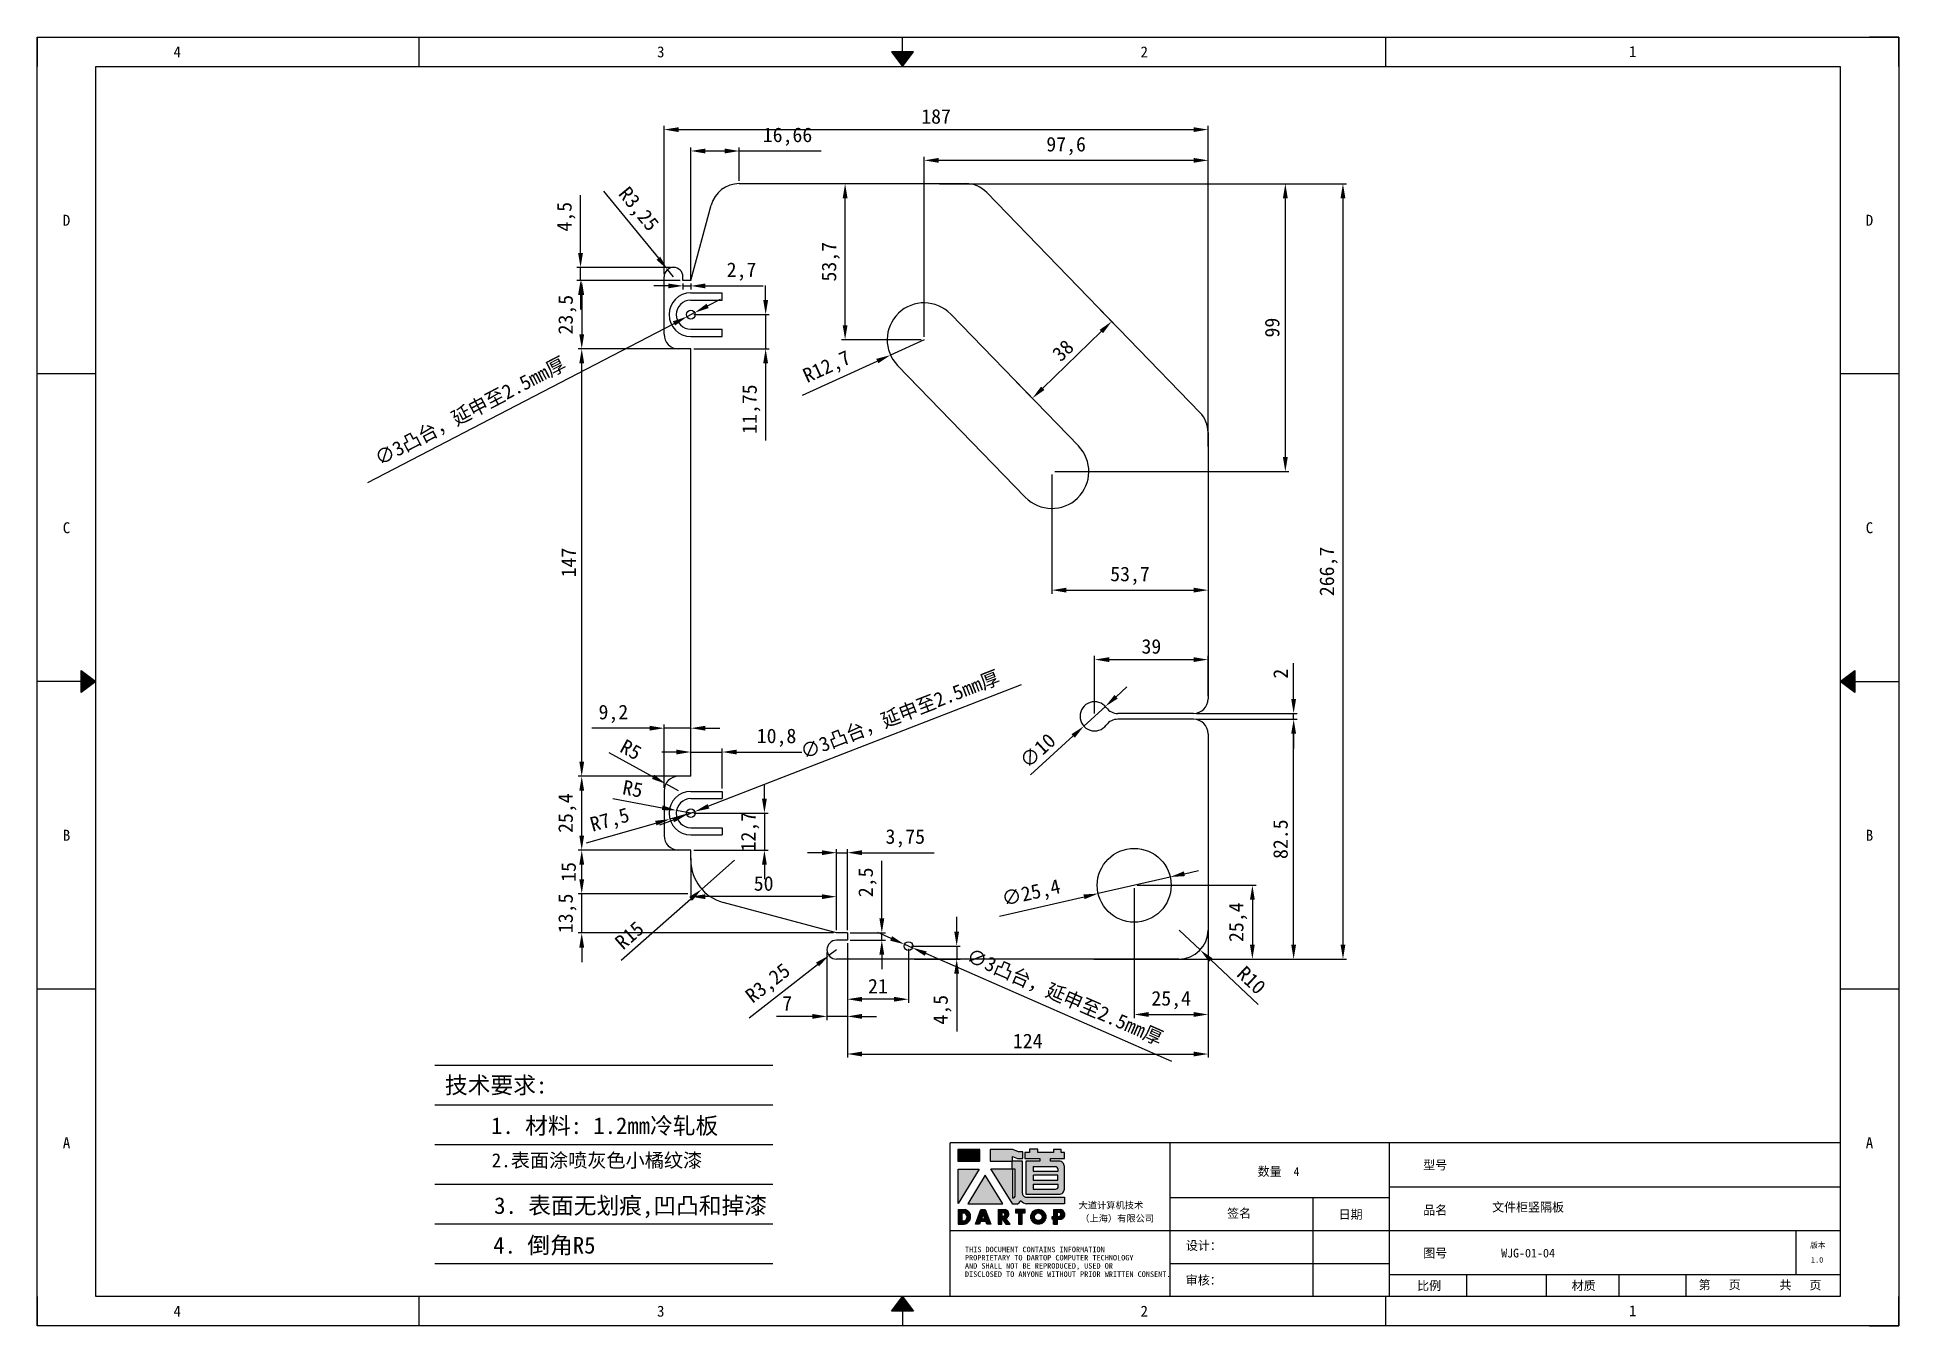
# Model space of a CAD drawing. Header units: millimetres. Extents: x 10653 to 40244, y 19163 to 29561.
# Drawn here: x 34769 to 35409, y 22867 to 23310 of the extents above; entities that cross this region are included whole.
import ezdxf
from ezdxf.enums import TextEntityAlignment as Align

# ---------------------------------------------------------------- set-up
doc = ezdxf.new("R2010")
doc.units = ezdxf.units.MM
doc.header["$PDSIZE"] = -1
doc.linetypes.add('DOT', pattern=[0.25, 0, -0.25])
doc.layers.add('4', color=7, linetype='Continuous')
doc.layers.add('print', color=30, linetype='Continuous')
doc.layers.add('dim', color=2, linetype='Continuous', lineweight=9)
doc.styles.add('Dartop', font='')
doc.styles.add('HZ', font='')
doc.styles.add('hzHT', font='simhei.ttf')
doc.styles.get('Dartop').set_extended_font_data('FangSong_GB2312')
doc.styles.get('HZ').set_extended_font_data('SimSun')
doc.dimstyles.new('small', dxfattribs={"dimtxt": 5, "dimasz": 5, "dimexe": 1.25, "dimexo": 1, "dimgap": 2, "dimtad": 1, "dimtxsty": 'Standard', "dimcen": 2.5, "dimadec": 0, "dimazin": 0, "dimtfac": 1, "dimtmove": 0, "dimatfit": 3, "dimfxl": 0, "dimarcsym": 0})

msp = doc.modelspace()

# ---------------------------------------------------------------- texts
at = {"color": 0}
for s, height, style, p in [('4', 3.777, 'Dartop', (34817.063, 23304.996)), ('3', 3.777, 'Dartop', (34983.251, 23304.996)), ('2', 3.777, 'Dartop', (35149.439, 23304.996)), ('1', 3.777, 'Dartop', (35317.349, 23305.116)), ('D', 3.777, 'Dartop', (34779.001, 23247.082)), ('D', 3.777, 'Dartop', (35398.722, 23247.082)), ('C', 3.777, 'Dartop', (34779.001, 23141.326)), ('C', 3.777, 'Dartop', (35398.722, 23141.326)), ('B', 3.777, 'Dartop', (34779.001, 23035.57)), ('B', 3.777, 'Dartop', (35398.722, 23035.57)), ('A', 3.777, 'Dartop', (34779.001, 22929.813)), ('A', 3.777, 'Dartop', (35398.722, 22929.813)), ('数量  4', 3.0216, 'hzHT', (35195.616, 22919.909)), ('型号', 3.0216, 'hzHT', (35249.469, 22922.127)), ('签名', 3.0216, 'hzHT', (35182.043, 22905.509)), ('品名', 3.0216, 'hzHT', (35249.469, 22906.616)), ('文件柜竖隔板', 3.0216, 'hzHT', (35281.363, 22907.648)), ('日期', 3.0216, 'hzHT', (35220.384, 22905.137)), ('版本', 1.8885, 'hzHT', (35380.95, 22894.584)), ('图号', 3.0216, 'hzHT', (35249.469, 22891.847)), ('WJG-01-04', 3.0216, 'hzHT', (35281.363, 22891.868)), ('1.0', 1.8885, 'Dartop', (35380.723, 22889.537)), ('比例', 3.0216, 'hzHT', (35247.362, 22880.634)), ('材质', 3.0216, 'hzHT', (35300.487, 22880.634)), ('第   页', 3.0216, 'hzHT', (35347.229, 22880.947)), ('共   页', 3.0216, 'hzHT', (35374.985, 22880.837)), ('4', 3.777, 'Dartop', (34817.063, 22871.899)), ('3', 3.777, 'Dartop', (34983.251, 22871.899)), ('2', 3.777, 'Dartop', (35149.439, 22871.899)), ('1', 3.777, 'Dartop', (35317.349, 22872.019))]:
    msp.add_text(s, height=height, dxfattribs=dict(at, style=style)).set_placement(p, align=Align.MIDDLE_CENTER)
at = {"style": 'HZ'}
for s, p in [('技术要求:', (34926.658, 22949.633)), ('     1. 材料: 1.2mm冷轧板', (34954.233, 22935.692)), ('3. 表面无划痕,凹凸和掉漆', (34972.89, 22908.212)), ('4. 倒角R5           ', (34964.704, 22894.562))]:
    msp.add_text(s, height=5.733, dxfattribs=at).set_placement(p, align=Align.MIDDLE_CENTER)
at = {"color": 0, "style": 'hzHT'}
msp.add_text('2.表面涂喷灰色小橘纹漆 ', height=4.82451, dxfattribs=at).set_placement((34925.124, 22926.191), align=Align.TOP_LEFT)
for s, height, p in [('设计：', 3.0216, (35163.739, 22892.92)), ('AND SHALL NOT BE REPRODUCED, USED OR', 1.8885, (35087.811, 22886.51)), ('THIS DOCUMENT CONTAINS INFORMATION', 1.8885, (35087.811, 22892.176)), ('PROPRIETARY TO DARTOP COMPUTER TECHNOLOGY', 1.8885, (35087.811, 22889.343)), ('DISCLOSED TO ANYONE WITHOUT PRIOR WRITTEN CONSENT.', 1.8885, (35087.811, 22883.677)), ('审核：', 3.0216, (35163.694, 22881.021))]:
    msp.add_text(s, height=height, dxfattribs=at).set_placement(p)
at = {"layer": '4', "color": 0, "style": 'hzHT'}
for s, p in [('大道计算机技术', (35126.87, 22907.176)), ('（上海）有限公司', (35127.441, 22902.659))]:
    msp.add_text(s, height=2.2662, dxfattribs=at).set_placement(p)

# ---------------------------------------------------------------- blocks, each defined once
blk = doc.blocks.new('*U107')
at = {"color": 254, "linetype": 'Continuous', "extrusion": (0, 0, -1)}
for points in [[(-17, 0.333), (-16.812, 0.25), (-17, 0.5)], [(-17, 0.333), (-17.188, 0.25), (-16.812, 0.25)], [(-17, 0.333), (-17, 0.5), (-17.188, 0.25)]]:
    blk.add_solid(points, dxfattribs=at)
blk = doc.blocks.new('*U106')
at = {"color": 254, "linetype": 'Continuous', "extrusion": (0, 0, -1)}
for points in [[(-33.167, 11), (-33, 11), (-33.25, 11.188)], [(-33.167, 11), (-33.25, 11.188), (-33.25, 10.812)], [(-33.167, 11), (-33.25, 10.812), (-33, 11)]]:
    blk.add_solid(points, dxfattribs=at)
blk = doc.blocks.new('*U108')
at = {"color": 254, "linetype": 'Continuous'}
for points in [[(17, 21.667), (17.188, 21.75), (16.812, 21.75)], [(17, 21.667), (16.812, 21.75), (17, 21.5)], [(17, 21.667), (17, 21.5), (17.188, 21.75)]]:
    blk.add_solid(points, dxfattribs=at)
blk = doc.blocks.new('*U105')
at = {"color": 254, "linetype": 'Continuous', "extrusion": (0, 0, -1)}
for points in [[(-0.833, 11), (-0.75, 10.812), (-0.75, 11.188)], [(-0.833, 11), (-0.75, 11.188), (-1, 11)], [(-0.833, 11), (-1, 11), (-0.75, 10.812)]]:
    blk.add_solid(points, dxfattribs=at)
blk = doc.blocks.new('dadao')
for p, q in [((48, 19.2), (44.9, 10.4)), ((44.9, 10.4), (51.2, 10.4)), ((51.2, 10.4), (48, 19.2))]:
    blk.add_line(p, q)
for points in [[(41.8, 121.6), (41.8, 143.7), (-0.4, 143.7), (-0.4, 121.6), (41.8, 121.6)], [(104.8, 122), (104.8, 130.3), (114.1, 126.3), (124.2, 126.3), (124.2, 139.6), (115.9, 139.6), (105.1, 143.9), (61.5, 143.9)], [(61.7, 144), (61.7, 121.3), (103.9, 121.3)], [(113.4, 38.7), (105.1, 38.7), (63, 106.5), (103.9, 106.5), (103.9, 120.9), (103.9, 121.3)], [(109.7, 53.6), (109.7, 106.2), (104.3, 106.2), (104.3, 50.4), (106.6, 50.4)], [(144.6, 94.4), (144.6, 84.8), (192, 84.8), (192, 94.1), (144.9, 94.1)], [(120.2, 45), (119.5, 45), (119.5, 44.6)], [(0, 28), (0, 0), (11.8, 0)], [(0.1, 28), (14, 28)], [(7.1, 21.8), (7.1, 6.1), (12, 6.1)], [(7.1, 21.8), (11.4, 21.8)], [(76.8, 28.2), (76.8, 0), (84.1, 0), (84.1, 11.1), (91.6, -0.1), (100.3, -0.1), (91.7, 11.1)], [(76.8, 28.2), (90.6, 28.2)], [(84, 22.7), (84, 15.3), (87.2, 15.3)], [(84, 22.7), (87.3, 22.7)], [(183.7, 0), (183.7, 9.6), (180.6, 9.6), (180.6, 14.9), (183.8, 14.9), (183.8, 28.1), (196.1, 28.1), (196.5, 28.1)], [(183.7, 0), (190.9, 0), (190.9, 9.6), (198.8, 9.6)], [(194.9, 22.3), (190.8, 22.3), (190.8, 15), (194.4, 15)]]:
    blk.add_lwpolyline(points)
blk.add_lwpolyline([(137.1, 144.2), (137.1, 137.9), (128.3, 137.9), (128.3, 126.5), (157.3, 126.5), (157.3, 121.5), (130.3, 121.5), (130.3, 57.5), (194.4, 57.5, 0.414214), (204.4, 67.5), (204.4, 111.3, 0.414214), (194.4, 121.3), (177.5, 121.3), (177.5, 126.3), (204.7, 126.3), (204.7, 137.7), (198.2, 137.7), (198.2, 143.9), (183.3, 143.9), (183.3, 138), (153, 138), (153, 144.2), (137.1, 144.2)], format="xyb", close=True)
for points in [[(104.8, 122), (123.4, 122), (123.4, 60, 0.414214), (131.4, 52), (204.8, 52), (204.8, 39.1), (131.7, 39.1)], [(144.3, 110.8), (144.3, 101.8), (192.3, 101.8), (192.3, 105.5, 0.414214), (187.3, 110.5), (144.3, 110.5)], [(144.6, 77), (144.6, 67.5), (187.6, 67.5, 0.414214), (192.6, 72.5), (192.6, 76.4), (144.6, 76.4)]]:
    blk.add_lwpolyline(points, format="xyb")
for points in [[(-0.3, 106.2), (40.4, 106.2), (-0.3, 39.7), (-0.3, 106.2)], [(51.7, 94.1), (18.4, 39.3), (86.2, 39.3)], [(43.8, 28.2), (51.8, 28.2), (62.6, -0.1), (55, -0.1), (53.2, 5), (42.9, 5), (41.1, 0), (33.6, 0)], [(110, 28.1), (110, 21.9), (116, 21.9), (116, -0.1), (123.2, -0.1), (123.2, 22), (129.2, 22), (129.2, 28.1), (110, 28.1)]]:
    blk.add_lwpolyline(points, close=True)
for radius in [14.5, 7.44]:
    blk.add_circle((154.2, 14.2), radius)
for centre, radius, start, end in [((99.2, 60.7), 12.6, 305.6399, 325.969), ((111.6, 46.7), 8.19, 282.9811, 347.6627), ((136, 61.7), 22.9, 226.7358, 259.3209), ((8.5, 13.9), 8.49, 294.2143, 69.7177), ((9.6, 14.2), 14.4, 278.6604, 72.3203), ((86.4, 19), 3.8, 282.527, 76.7196), ((88.6, 19.4), 8.95, 290.6073, 77.2124), ((193.7, 18.7), 3.8, 280.9891, 72.5513), ((195.7, 18.6), 9.51, 288.8959, 85.2442)]:
    blk.add_arc(centre, radius, start, end)
blk = doc.blocks.new('*D127')
at = {"layer": 'Defpoints', "color": 0, "lineweight": 9, "transparency": 16777216}
for p in [(35171.39, 23278.25), (34984.39, 23227.61), (35171.39, 23168.26)]:
    blk.add_point(p, dxfattribs=at)
at = {"layer": 'dim', "color": 0, "lineweight": -2, "transparency": 16777216}
for p, q in [((34984.39, 23228.61), (34984.39, 23279.5)), ((35171.39, 23169.26), (35171.39, 23279.5)), ((34989.39, 23278.25), (35166.39, 23278.25))]:
    blk.add_line(p, q, dxfattribs=at)
at = {"layer": 'dim', "color": 0, "lineweight": 9, "transparency": 16777216}
for points in [[(34989.39, 23279.08), (34989.39, 23277.42), (34984.39, 23278.25)], [(35166.39, 23279.08), (35166.39, 23277.42), (35171.39, 23278.25)]]:
    blk.add_solid(points, dxfattribs=at)
at = {"layer": 'dim', "color": 0, "transparency": 16777216, "insert": (35077.89, 23282.75), "char_height": 5, "attachment_point": 5}
blk.add_mtext('187', dxfattribs=at)
blk = doc.blocks.new('*D128')
at = {"layer": 'Defpoints', "color": 0, "lineweight": 9, "transparency": 16777216}
for p in [(35078.12, 23259.66), (35131.1, 22992.96), (35217.75, 22992.96)]:
    blk.add_point(p, dxfattribs=at)
at = {"layer": 'dim', "color": 0, "lineweight": -2, "transparency": 16777216}
for p, q in [((35079.12, 23259.66), (35219, 23259.66)), ((35217.75, 23254.66), (35217.75, 22997.96)), ((35132.1, 22992.96), (35219, 22992.96))]:
    blk.add_line(p, q, dxfattribs=at)
at = {"layer": 'dim', "color": 0, "lineweight": 9, "transparency": 16777216}
for points in [[(35216.91, 23254.66), (35218.58, 23254.66), (35217.75, 23259.66)], [(35216.91, 22997.96), (35218.58, 22997.96), (35217.75, 22992.96)]]:
    blk.add_solid(points, dxfattribs=at)
at = {"layer": 'dim', "color": 0, "transparency": 16777216, "insert": (35212.83, 23126.31), "char_height": 5, "attachment_point": 5, "rotation": 90}
blk.add_mtext('266,7', dxfattribs=at)
blk = doc.blocks.new('*D129')
at = {"layer": 'Defpoints', "color": 0, "lineweight": 9, "transparency": 16777216}
for p in [(35046.62, 23259.66), (35079.12, 23259.66), (35073.79, 23205.96)]:
    blk.add_point(p, dxfattribs=at)
at = {"layer": 'dim', "color": 0, "lineweight": -2, "transparency": 16777216}
for p, q in [((35078.12, 23259.66), (35045.37, 23259.66)), ((35046.62, 23210.96), (35046.62, 23254.66)), ((35072.79, 23205.96), (35045.37, 23205.96))]:
    blk.add_line(p, q, dxfattribs=at)
at = {"layer": 'dim', "color": 0, "lineweight": 9, "transparency": 16777216}
for points in [[(35045.79, 23254.66), (35047.45, 23254.66), (35046.62, 23259.66)], [(35045.79, 23210.96), (35047.45, 23210.96), (35046.62, 23205.96)]]:
    blk.add_solid(points, dxfattribs=at)
at = {"layer": 'dim', "color": 0, "transparency": 16777216, "insert": (35041.7, 23232.81), "char_height": 5, "attachment_point": 5, "rotation": 90}
blk.add_mtext('53,7', dxfattribs=at)
blk = doc.blocks.new('*D130')
at = {"layer": 'Defpoints', "color": 0, "lineweight": 9, "transparency": 16777216}
for p in [(35117.69, 23160.66), (35171.39, 23147.18), (35171.39, 23119.87)]:
    blk.add_point(p, dxfattribs=at)
at = {"layer": 'dim', "color": 0, "lineweight": -2, "transparency": 16777216}
for p, q in [((35117.69, 23159.66), (35117.69, 23118.62)), ((35171.39, 23146.18), (35171.39, 23118.62)), ((35122.69, 23119.87), (35166.39, 23119.87))]:
    blk.add_line(p, q, dxfattribs=at)
at = {"layer": 'dim', "color": 0, "lineweight": 9, "transparency": 16777216}
for points in [[(35122.69, 23120.7), (35122.69, 23119.04), (35117.69, 23119.87)], [(35166.39, 23120.7), (35166.39, 23119.04), (35171.39, 23119.87)]]:
    blk.add_solid(points, dxfattribs=at)
at = {"layer": 'dim', "color": 0, "transparency": 16777216, "insert": (35144.54, 23124.79), "char_height": 5, "attachment_point": 5}
blk.add_mtext('53,7', dxfattribs=at)
blk = doc.blocks.new('*D131')
at = {"layer": 'Defpoints', "color": 0, "lineweight": 9, "transparency": 16777216}
for p in [(35073.79, 23205.96), (35062.23, 23200.71)]:
    blk.add_point(p, dxfattribs=at)
at = {"layer": 'dim', "color": 0, "lineweight": -2, "transparency": 16777216}
for p, q in [((35073.79, 23205.96), (35062.23, 23200.71)), ((35032.03, 23186.98), (35057.67, 23198.64))]:
    blk.add_line(p, q, dxfattribs=at)
at = {"layer": 'dim', "color": 0, "lineweight": 9, "transparency": 16777216}
blk.add_solid([(35057.33, 23199.4), (35058.02, 23197.88), (35062.23, 23200.71)], dxfattribs=at)
at = {"layer": 'dim', "color": 0, "transparency": 16777216, "insert": (35040.54, 23196.25), "char_height": 5, "attachment_point": 5, "rotation": 24.44635}
blk.add_mtext('R12,7', dxfattribs=at)
blk = doc.blocks.new('*D123')
at = {"layer": 'Defpoints', "color": 0, "lineweight": 9, "transparency": 16777216}
for p in [(35073.79, 23267.68), (35073.79, 23205.96), (35171.39, 23169.26)]:
    blk.add_point(p, dxfattribs=at)
at = {"layer": 'dim', "color": 0, "lineweight": -2, "transparency": 16777216}
for p, q in [((35073.79, 23206.96), (35073.79, 23268.93)), ((35166.39, 23267.68), (35078.79, 23267.68)), ((35171.39, 23170.26), (35171.39, 23268.93))]:
    blk.add_line(p, q, dxfattribs=at)
at = {"layer": 'dim', "color": 0, "lineweight": 9, "transparency": 16777216}
for points in [[(35078.79, 23268.51), (35078.79, 23266.84), (35073.79, 23267.68)], [(35166.39, 23268.51), (35166.39, 23266.84), (35171.39, 23267.68)]]:
    blk.add_solid(points, dxfattribs=at)
at = {"layer": 'dim', "color": 0, "transparency": 16777216, "insert": (35122.59, 23272.59), "char_height": 5, "attachment_point": 5}
blk.add_mtext('97,6', dxfattribs=at)
blk = doc.blocks.new('*D132')
at = {"layer": 'Defpoints', "color": 0, "lineweight": 9, "transparency": 16777216}
for p in [(35171.39, 23259.66), (35197.94, 23259.66), (35117.69, 23160.66)]:
    blk.add_point(p, dxfattribs=at)
at = {"layer": 'dim', "color": 0, "lineweight": -2, "transparency": 16777216}
for p, q in [((35172.39, 23259.66), (35199.19, 23259.66)), ((35197.94, 23165.66), (35197.94, 23254.66)), ((35118.69, 23160.66), (35199.19, 23160.66))]:
    blk.add_line(p, q, dxfattribs=at)
at = {"layer": 'dim', "color": 0, "lineweight": 9, "transparency": 16777216}
for points in [[(35197.1, 23254.66), (35198.77, 23254.66), (35197.94, 23259.66)], [(35197.1, 23165.66), (35198.77, 23165.66), (35197.94, 23160.66)]]:
    blk.add_solid(points, dxfattribs=at)
at = {"layer": 'dim', "color": 0, "transparency": 16777216, "insert": (35193.44, 23210.16), "char_height": 5, "attachment_point": 5, "rotation": 90}
blk.add_mtext('99', dxfattribs=at)
blk = doc.blocks.new('*D133')
at = {"layer": 'Defpoints', "color": 0, "lineweight": 9, "transparency": 16777216}
for p in [(35132.15, 23218.6), (35138.27, 23212.28), (35104.86, 23192.15)]:
    blk.add_point(p, dxfattribs=at)
at = {"layer": 'dim', "color": 0, "lineweight": -2, "transparency": 16777216}
for p, q in [((35132.84, 23217.88), (35139.14, 23211.38)), ((35114.57, 23189.32), (35134.68, 23208.8)), ((35105.55, 23191.43), (35111.85, 23184.94))]:
    blk.add_line(p, q, dxfattribs=at)
at = {"layer": 'dim', "color": 0, "lineweight": 9, "transparency": 16777216}
for points in [[(35134.1, 23209.4), (35135.26, 23208.2), (35138.27, 23212.28)], [(35113.99, 23189.91), (35115.15, 23188.72), (35110.98, 23185.84)]]:
    blk.add_solid(points, dxfattribs=at)
at = {"layer": 'dim', "color": 0, "transparency": 16777216, "insert": (35121.49, 23202.29), "char_height": 5, "attachment_point": 5, "rotation": 44.10081}
blk.add_mtext('38', dxfattribs=at)
blk = doc.blocks.new('*D134')
at = {"layer": 'Defpoints', "color": 0, "lineweight": 9, "transparency": 16777216}
for p in [(35041.08, 22994.21), (35043.64, 22996.21)]:
    blk.add_point(p, dxfattribs=at)
at = {"layer": 'dim', "color": 0, "lineweight": -2, "transparency": 16777216}
for p, q in [((35013.63, 22972.76), (35037.14, 22991.13)), ((35043.64, 22996.21), (35041.08, 22994.21))]:
    blk.add_line(p, q, dxfattribs=at)
at = {"layer": 'dim', "color": 0, "lineweight": 9, "transparency": 16777216}
blk.add_solid([(35036.62, 22991.79), (35037.65, 22990.48), (35041.08, 22994.21)], dxfattribs=at)
at = {"layer": 'dim', "color": 0, "transparency": 16777216, "insert": (35020.39, 22984.28), "char_height": 5, "attachment_point": 5, "rotation": 38.00789}
blk.add_mtext('R3,25', dxfattribs=at)
blk = doc.blocks.new('*D135')
at = {"layer": 'Defpoints', "color": 0, "lineweight": 9, "transparency": 16777216}
for p in [(35158.36, 23021.21), (35133.61, 23015.51)]:
    blk.add_point(p, dxfattribs=at)
at = {"layer": 'dim', "color": 0, "lineweight": -2, "transparency": 16777216}
for p, q in [((35163.24, 23022.33), (35168.11, 23023.45)), ((35158.36, 23021.21), (35133.61, 23015.51)), ((35099.67, 23007.7), (35128.74, 23014.39))]:
    blk.add_line(p, q, dxfattribs=at)
at = {"layer": 'dim', "color": 0, "lineweight": 9, "transparency": 16777216}
for points in [[(35163.05, 23023.15), (35163.42, 23021.52), (35158.36, 23021.21)], [(35128.55, 23015.2), (35128.93, 23013.58), (35133.61, 23015.51)]]:
    blk.add_solid(points, dxfattribs=at)
at = {"layer": 'dim', "color": 0, "transparency": 16777216, "insert": (35110.66, 23015.28), "char_height": 5, "attachment_point": 5, "rotation": 12.96306}
blk.add_mtext('∅25,4', dxfattribs=at)
blk = doc.blocks.new('*D136')
at = {"layer": 'Defpoints', "color": 0, "lineweight": 9, "transparency": 16777216}
for p in [(35145.99, 23018.36), (35171.39, 23009.36), (35171.39, 22973.93)]:
    blk.add_point(p, dxfattribs=at)
at = {"layer": 'dim', "color": 0, "lineweight": -2, "transparency": 16777216}
for p, q in [((35145.99, 23017.36), (35145.99, 22972.68)), ((35171.39, 23008.36), (35171.39, 22972.68)), ((35150.99, 22973.93), (35166.39, 22973.93))]:
    blk.add_line(p, q, dxfattribs=at)
at = {"layer": 'dim', "color": 0, "lineweight": 9, "transparency": 16777216}
for points in [[(35150.99, 22974.76), (35150.99, 22973.1), (35145.99, 22973.93)], [(35166.39, 22974.76), (35166.39, 22973.1), (35171.39, 22973.93)]]:
    blk.add_solid(points, dxfattribs=at)
at = {"layer": 'dim', "color": 0, "transparency": 16777216, "insert": (35158.69, 22978.85), "char_height": 5, "attachment_point": 5}
blk.add_mtext('25,4', dxfattribs=at)
blk = doc.blocks.new('*D137')
at = {"layer": 'Defpoints', "color": 0, "lineweight": 9, "transparency": 16777216}
for p in [(35145.99, 23018.36), (35161.39, 22992.96), (35186.61, 22992.96)]:
    blk.add_point(p, dxfattribs=at)
at = {"layer": 'dim', "color": 0, "lineweight": -2, "transparency": 16777216}
for p, q in [((35146.99, 23018.36), (35187.86, 23018.36)), ((35186.61, 23013.36), (35186.61, 22997.96)), ((35162.39, 22992.96), (35187.86, 22992.96))]:
    blk.add_line(p, q, dxfattribs=at)
at = {"layer": 'dim', "color": 0, "lineweight": 9, "transparency": 16777216}
for points in [[(35185.78, 23013.36), (35187.44, 23013.36), (35186.61, 23018.36)], [(35185.78, 22997.96), (35187.44, 22997.96), (35186.61, 22992.96)]]:
    blk.add_solid(points, dxfattribs=at)
at = {"layer": 'dim', "color": 0, "transparency": 16777216, "insert": (35181.69, 23005.66), "char_height": 5, "attachment_point": 5, "rotation": 90}
blk.add_mtext('25,4', dxfattribs=at)
blk = doc.blocks.new('*D138')
at = {"layer": 'Defpoints', "color": 0, "lineweight": 9, "transparency": 16777216}
for p in [(35161.39, 23002.96), (35168.67, 22996.11)]:
    blk.add_point(p, dxfattribs=at)
at = {"layer": 'dim', "color": 0, "lineweight": -2, "transparency": 16777216}
for p, q in [((35161.39, 23002.96), (35168.67, 22996.11)), ((35188.59, 22977.34), (35172.3, 22992.68))]:
    blk.add_line(p, q, dxfattribs=at)
at = {"layer": 'dim', "color": 0, "lineweight": 9, "transparency": 16777216}
blk.add_solid([(35172.88, 22993.28), (35171.73, 22992.07), (35168.67, 22996.11)], dxfattribs=at)
at = {"layer": 'dim', "color": 0, "transparency": 16777216, "insert": (35186.27, 22985.7), "char_height": 5, "attachment_point": 5, "rotation": 316.70419}
blk.add_mtext('R10', dxfattribs=at)
blk = doc.blocks.new('*D139')
at = {"layer": 'Defpoints', "color": 0, "lineweight": 9, "transparency": 16777216}
for p in [(35047.39, 22999.46), (35171.39, 22992.52), (35171.39, 22960.33)]:
    blk.add_point(p, dxfattribs=at)
at = {"layer": 'dim', "color": 0, "lineweight": -2, "transparency": 16777216}
for p, q in [((35047.39, 22998.46), (35047.39, 22959.08)), ((35171.39, 22991.52), (35171.39, 22959.08)), ((35052.39, 22960.33), (35166.39, 22960.33))]:
    blk.add_line(p, q, dxfattribs=at)
at = {"layer": 'dim', "color": 0, "lineweight": 9, "transparency": 16777216}
for points in [[(35052.39, 22961.16), (35052.39, 22959.5), (35047.39, 22960.33)], [(35166.39, 22961.16), (35166.39, 22959.5), (35171.39, 22960.33)]]:
    blk.add_solid(points, dxfattribs=at)
at = {"layer": 'dim', "color": 0, "transparency": 16777216, "insert": (35109.39, 22964.83), "char_height": 5, "attachment_point": 5}
blk.add_mtext('124', dxfattribs=at)
blk = doc.blocks.new('*D140')
at = {"layer": 'Defpoints', "color": 0, "lineweight": 9, "transparency": 16777216}
for p in [(35040.39, 22996.21), (35047.39, 22992.96), (35040.39, 22973.27)]:
    blk.add_point(p, dxfattribs=at)
at = {"layer": 'dim', "color": 0, "lineweight": -2, "transparency": 16777216}
for p, q in [((35040.39, 22995.21), (35040.39, 22972.02)), ((35047.39, 22991.96), (35047.39, 22972.02)), ((35035.39, 22973.27), (35023.05, 22973.27)), ((35047.39, 22973.27), (35040.39, 22973.27)), ((35052.39, 22973.27), (35057.39, 22973.27))]:
    blk.add_line(p, q, dxfattribs=at)
at = {"layer": 'dim', "color": 0, "lineweight": 9, "transparency": 16777216}
for points in [[(35035.39, 22974.1), (35035.39, 22972.43), (35040.39, 22973.27)], [(35052.39, 22974.1), (35052.39, 22972.43), (35047.39, 22973.27)]]:
    blk.add_solid(points, dxfattribs=at)
at = {"layer": 'dim', "color": 0, "transparency": 16777216, "insert": (35026.72, 22977.77), "char_height": 5, "attachment_point": 5}
blk.add_mtext('7', dxfattribs=at)
blk = doc.blocks.new('*D141')
at = {"layer": 'Defpoints', "color": 0, "lineweight": 9, "transparency": 16777216}
for p in [(35047.39, 23001.96), (35047.39, 22999.46), (35059.24, 23001.96)]:
    blk.add_point(p, dxfattribs=at)
at = {"layer": 'dim', "color": 0, "lineweight": -2, "transparency": 16777216}
for p, q in [((35059.24, 23006.96), (35059.24, 23026.8)), ((35048.39, 23001.96), (35060.49, 23001.96)), ((35048.39, 22999.46), (35060.49, 22999.46)), ((35059.24, 22999.46), (35059.24, 23001.96)), ((35059.24, 22994.46), (35059.24, 22989.46))]:
    blk.add_line(p, q, dxfattribs=at)
at = {"layer": 'dim', "color": 0, "lineweight": 9, "transparency": 16777216}
for points in [[(35058.4, 23006.96), (35060.07, 23006.96), (35059.24, 23001.96)], [(35058.4, 22994.46), (35060.07, 22994.46), (35059.24, 22999.46)]]:
    blk.add_solid(points, dxfattribs=at)
at = {"layer": 'dim', "color": 0, "transparency": 16777216, "insert": (35054.32, 23019.38), "char_height": 5, "attachment_point": 5, "rotation": 90}
blk.add_mtext('2,5', dxfattribs=at)
blk = doc.blocks.new('*D142')
at = {"layer": 'Defpoints', "color": 0, "lineweight": 9, "transparency": 16777216}
for p in [(35047.39, 23029.57), (35043.64, 23001.96), (35047.39, 23001.96)]:
    blk.add_point(p, dxfattribs=at)
at = {"layer": 'dim', "color": 0, "lineweight": -2, "transparency": 16777216}
for p, q in [((35038.64, 23029.57), (35033.64, 23029.57)), ((35043.64, 23002.96), (35043.64, 23030.82)), ((35043.64, 23029.57), (35047.39, 23029.57)), ((35047.39, 23002.96), (35047.39, 23030.82)), ((35052.39, 23029.57), (35077.22, 23029.57))]:
    blk.add_line(p, q, dxfattribs=at)
at = {"layer": 'dim', "color": 0, "lineweight": 9, "transparency": 16777216}
for points in [[(35038.64, 23030.41), (35038.64, 23028.74), (35043.64, 23029.57)], [(35052.39, 23030.41), (35052.39, 23028.74), (35047.39, 23029.57)]]:
    blk.add_solid(points, dxfattribs=at)
at = {"layer": 'dim', "color": 0, "transparency": 16777216, "insert": (35067.3, 23034.49), "char_height": 5, "attachment_point": 5}
blk.add_mtext('3,75', dxfattribs=at)
blk = doc.blocks.new('*D143')
at = {"layer": 'Defpoints', "color": 0, "lineweight": 9, "transparency": 16777216}
for p in [(34993.59, 23028.71), (34993.59, 23014.45), (35043.64, 23001.96)]:
    blk.add_point(p, dxfattribs=at)
at = {"layer": 'dim', "color": 0, "lineweight": -2, "transparency": 16777216}
for p, q in [((34993.59, 23027.71), (34993.59, 23013.2)), ((35038.64, 23014.45), (34998.59, 23014.45)), ((35043.64, 23002.96), (35043.64, 23015.7))]:
    blk.add_line(p, q, dxfattribs=at)
at = {"layer": 'dim', "color": 0, "lineweight": 9, "transparency": 16777216}
for points in [[(34998.59, 23015.28), (34998.59, 23013.61), (34993.59, 23014.45)], [(35038.64, 23015.28), (35038.64, 23013.61), (35043.64, 23014.45)]]:
    blk.add_solid(points, dxfattribs=at)
at = {"layer": 'dim', "color": 0, "transparency": 16777216, "insert": (35018.61, 23018.95), "char_height": 5, "attachment_point": 5}
blk.add_mtext('50', dxfattribs=at)
blk = doc.blocks.new('*D144')
at = {"layer": 'Defpoints', "color": 0, "lineweight": 9, "transparency": 16777216}
for p in [(35008.59, 23026.95), (34997.33, 23017.04)]:
    blk.add_point(p, dxfattribs=at)
at = {"layer": 'dim', "color": 0, "lineweight": -2, "transparency": 16777216}
for p, q in [((35008.59, 23026.95), (34997.33, 23017.04)), ((34969.59, 22992.6), (34993.58, 23013.73))]:
    blk.add_line(p, q, dxfattribs=at)
at = {"layer": 'dim', "color": 0, "lineweight": 9, "transparency": 16777216}
blk.add_solid([(34993.03, 23014.36), (34994.13, 23013.11), (34997.33, 23017.04)], dxfattribs=at)
at = {"layer": 'dim', "color": 0, "transparency": 16777216, "insert": (34972.5, 23001.15), "char_height": 5, "attachment_point": 5, "rotation": 41.38122}
blk.add_mtext('R15', dxfattribs=at)
blk = doc.blocks.new('*D145')
at = {"layer": 'Defpoints', "color": 0, "lineweight": 9, "transparency": 16777216}
for p in [(34956.09, 23015.46), (34993.59, 23015.46), (35043.64, 23001.96)]:
    blk.add_point(p, dxfattribs=at)
at = {"layer": 'dim', "color": 0, "lineweight": -2, "transparency": 16777216}
for p, q in [((34956.09, 23020.46), (34956.09, 23025.46)), ((34992.59, 23015.46), (34954.84, 23015.46)), ((34956.09, 23001.96), (34956.09, 23015.46)), ((35042.64, 23001.96), (34954.84, 23001.96)), ((34956.09, 22996.96), (34956.09, 22991.96))]:
    blk.add_line(p, q, dxfattribs=at)
at = {"layer": 'dim', "color": 0, "lineweight": 9, "transparency": 16777216}
for points in [[(34955.26, 23020.46), (34956.92, 23020.46), (34956.09, 23015.46)], [(34955.26, 22996.96), (34956.92, 22996.96), (34956.09, 23001.96)]]:
    blk.add_solid(points, dxfattribs=at)
at = {"layer": 'dim', "color": 0, "transparency": 16777216, "insert": (34951.17, 23008.71), "char_height": 5, "attachment_point": 5, "rotation": 90}
blk.add_mtext('13,5', dxfattribs=at)
blk = doc.blocks.new('*D146')
at = {"layer": 'Defpoints', "color": 0, "lineweight": 9, "transparency": 16777216}
for p in [(34956.09, 23030.46), (34993.59, 23030.46), (34992.59, 23015.46)]:
    blk.add_point(p, dxfattribs=at)
at = {"layer": 'dim', "color": 0, "lineweight": -2, "transparency": 16777216}
for p, q in [((34992.59, 23030.46), (34954.84, 23030.46)), ((34956.09, 23020.46), (34956.09, 23025.46)), ((34991.59, 23015.46), (34954.84, 23015.46))]:
    blk.add_line(p, q, dxfattribs=at)
at = {"layer": 'dim', "color": 0, "lineweight": 9, "transparency": 16777216}
for points in [[(34955.26, 23025.46), (34956.92, 23025.46), (34956.09, 23030.46)], [(34955.26, 23020.46), (34956.92, 23020.46), (34956.09, 23015.46)]]:
    blk.add_solid(points, dxfattribs=at)
at = {"layer": 'dim', "color": 0, "transparency": 16777216, "insert": (34951.59, 23022.96), "char_height": 5, "attachment_point": 5, "rotation": 90}
blk.add_mtext('15', dxfattribs=at)
blk = doc.blocks.new('*D147')
at = {"layer": 'Defpoints', "color": 0, "lineweight": 9, "transparency": 16777216}
for p in [(34956.09, 23055.86), (34993.59, 23055.86), (34992.59, 23030.46)]:
    blk.add_point(p, dxfattribs=at)
at = {"layer": 'dim', "color": 0, "lineweight": -2, "transparency": 16777216}
for p, q in [((34992.59, 23055.86), (34954.84, 23055.86)), ((34956.09, 23035.46), (34956.09, 23050.86)), ((34991.59, 23030.46), (34954.84, 23030.46))]:
    blk.add_line(p, q, dxfattribs=at)
at = {"layer": 'dim', "color": 0, "lineweight": 9, "transparency": 16777216}
for points in [[(34955.26, 23050.86), (34956.92, 23050.86), (34956.09, 23055.86)], [(34955.26, 23035.46), (34956.92, 23035.46), (34956.09, 23030.46)]]:
    blk.add_solid(points, dxfattribs=at)
at = {"layer": 'dim', "color": 0, "transparency": 16777216, "insert": (34951.17, 23043.16), "char_height": 5, "attachment_point": 5, "rotation": 90}
blk.add_mtext('25,4', dxfattribs=at)
blk = doc.blocks.new('*D148')
at = {"layer": 'Defpoints', "color": 0, "lineweight": 9, "transparency": 16777216}
for p in [(34984.39, 23072.39), (34993.59, 23055.86), (34984.39, 23050.86)]:
    blk.add_point(p, dxfattribs=at)
at = {"layer": 'dim', "color": 0, "lineweight": -2, "transparency": 16777216}
for p, q in [((34984.39, 23051.86), (34984.39, 23073.64)), ((34993.59, 23056.86), (34993.59, 23073.64)), ((34979.39, 23072.39), (34959.55, 23072.39)), ((34993.59, 23072.39), (34984.39, 23072.39)), ((34998.59, 23072.39), (35003.59, 23072.39))]:
    blk.add_line(p, q, dxfattribs=at)
at = {"layer": 'dim', "color": 0, "lineweight": 9, "transparency": 16777216}
for points in [[(34979.39, 23073.22), (34979.39, 23071.55), (34984.39, 23072.39)], [(34998.59, 23073.22), (34998.59, 23071.55), (34993.59, 23072.39)]]:
    blk.add_solid(points, dxfattribs=at)
at = {"layer": 'dim', "color": 0, "transparency": 16777216, "insert": (34966.97, 23077.3), "char_height": 5, "attachment_point": 5}
blk.add_mtext('9,2', dxfattribs=at)
blk = doc.blocks.new('*D149')
at = {"layer": 'Defpoints', "color": 0, "lineweight": 9, "transparency": 16777216}
for p in [(34985, 23053.26), (34989.39, 23050.86)]:
    blk.add_point(p, dxfattribs=at)
at = {"layer": 'dim', "color": 0, "lineweight": -2, "transparency": 16777216}
for p, q in [((34965.41, 23063.99), (34980.62, 23055.67)), ((34989.39, 23050.86), (34985, 23053.26))]:
    blk.add_line(p, q, dxfattribs=at)
at = {"layer": 'dim', "color": 0, "lineweight": 9, "transparency": 16777216}
blk.add_solid([(34981.02, 23056.4), (34980.22, 23054.94), (34985, 23053.26)], dxfattribs=at)
at = {"layer": 'dim', "color": 0, "transparency": 16777216, "insert": (34972.98, 23064.98), "char_height": 5, "attachment_point": 5, "rotation": 331.29051}
blk.add_mtext('R5', dxfattribs=at)
blk = doc.blocks.new('*D150')
at = {"layer": 'Defpoints', "color": 0, "lineweight": 9, "transparency": 16777216}
for p in [(34956.09, 23202.86), (34993.59, 23202.86), (34993.59, 23055.86)]:
    blk.add_point(p, dxfattribs=at)
at = {"layer": 'dim', "color": 0, "lineweight": -2, "transparency": 16777216}
for p, q in [((34992.59, 23202.86), (34954.84, 23202.86)), ((34956.09, 23060.86), (34956.09, 23197.86)), ((34992.59, 23055.86), (34954.84, 23055.86))]:
    blk.add_line(p, q, dxfattribs=at)
at = {"layer": 'dim', "color": 0, "lineweight": 9, "transparency": 16777216}
for points in [[(34955.26, 23197.86), (34956.92, 23197.86), (34956.09, 23202.86)], [(34955.26, 23060.86), (34956.92, 23060.86), (34956.09, 23055.86)]]:
    blk.add_solid(points, dxfattribs=at)
at = {"layer": 'dim', "color": 0, "transparency": 16777216, "insert": (34951.59, 23129.36), "char_height": 5, "attachment_point": 5, "rotation": 90}
blk.add_mtext('147', dxfattribs=at)
blk = doc.blocks.new('*D151')
at = {"layer": 'Defpoints', "color": 0, "lineweight": 9, "transparency": 16777216}
for p in [(34990.89, 23226.36), (34956.09, 23202.86), (34993.59, 23202.86)]:
    blk.add_point(p, dxfattribs=at)
at = {"layer": 'dim', "color": 0, "lineweight": -2, "transparency": 16777216}
for p, q in [((34989.89, 23226.36), (34954.84, 23226.36)), ((34956.09, 23221.36), (34956.09, 23207.86)), ((34992.59, 23202.86), (34954.84, 23202.86))]:
    blk.add_line(p, q, dxfattribs=at)
at = {"layer": 'dim', "color": 0, "lineweight": 9, "transparency": 16777216}
for points in [[(34955.26, 23221.36), (34956.92, 23221.36), (34956.09, 23226.36)], [(34955.26, 23207.86), (34956.92, 23207.86), (34956.09, 23202.86)]]:
    blk.add_solid(points, dxfattribs=at)
at = {"layer": 'dim', "color": 0, "transparency": 16777216, "insert": (34951.17, 23214.61), "char_height": 5, "attachment_point": 5, "rotation": 90}
blk.add_mtext('23,5', dxfattribs=at)
blk = doc.blocks.new('*D152')
at = {"layer": 'Defpoints', "color": 0, "lineweight": 9, "transparency": 16777216}
for p in [(34955.67, 23230.86), (34987.64, 23230.86), (34984.39, 23226.36)]:
    blk.add_point(p, dxfattribs=at)
at = {"layer": 'dim', "color": 0, "lineweight": -2, "transparency": 16777216}
for p, q in [((34955.67, 23235.86), (34955.67, 23255.7)), ((34986.64, 23230.86), (34954.42, 23230.86)), ((34955.67, 23226.36), (34955.67, 23230.86)), ((34983.39, 23226.36), (34954.42, 23226.36)), ((34955.67, 23221.36), (34955.67, 23216.36))]:
    blk.add_line(p, q, dxfattribs=at)
at = {"layer": 'dim', "color": 0, "lineweight": 9, "transparency": 16777216}
for points in [[(34954.84, 23235.86), (34956.51, 23235.86), (34955.67, 23230.86)], [(34954.84, 23221.36), (34956.51, 23221.36), (34955.67, 23226.36)]]:
    blk.add_solid(points, dxfattribs=at)
at = {"layer": 'dim', "color": 0, "transparency": 16777216, "insert": (34950.76, 23248.28), "char_height": 5, "attachment_point": 5, "rotation": 90}
blk.add_mtext('4,5', dxfattribs=at)
blk = doc.blocks.new('*D153')
at = {"layer": 'Defpoints', "color": 0, "lineweight": 9, "transparency": 16777216}
for p in [(34985.58, 23230.13), (34987.64, 23227.61)]:
    blk.add_point(p, dxfattribs=at)
at = {"layer": 'dim', "color": 0, "lineweight": -2, "transparency": 16777216}
for p, q in [((34963.59, 23257.14), (34982.43, 23234.01)), ((34987.64, 23227.61), (34985.58, 23230.13))]:
    blk.add_line(p, q, dxfattribs=at)
at = {"layer": 'dim', "color": 0, "lineweight": 9, "transparency": 16777216}
blk.add_solid([(34983.07, 23234.54), (34981.78, 23233.48), (34985.58, 23230.13)], dxfattribs=at)
at = {"layer": 'dim', "color": 0, "transparency": 16777216, "insert": (34975.24, 23250.62), "char_height": 5, "attachment_point": 5, "rotation": 309.16366}
blk.add_mtext('R3,25', dxfattribs=at)
blk = doc.blocks.new('*D154')
at = {"layer": 'Defpoints', "color": 0, "lineweight": 9, "transparency": 16777216}
for p in [(34990.89, 23226.36), (34993.59, 23226.36), (34993.59, 23224.5)]:
    blk.add_point(p, dxfattribs=at)
at = {"layer": 'dim', "color": 0, "lineweight": -2, "transparency": 16777216}
for p, q in [((34985.89, 23224.5), (34980.89, 23224.5)), ((34990.89, 23225.36), (34990.89, 23223.25)), ((34990.89, 23224.5), (34993.59, 23224.5)), ((34993.59, 23225.36), (34993.59, 23223.25)), ((34998.59, 23224.5), (35018.42, 23224.5))]:
    blk.add_line(p, q, dxfattribs=at)
at = {"layer": 'dim', "color": 0, "lineweight": 9, "transparency": 16777216}
for points in [[(34985.89, 23225.33), (34985.89, 23223.67), (34990.89, 23224.5)], [(34998.59, 23225.33), (34998.59, 23223.67), (34993.59, 23224.5)]]:
    blk.add_solid(points, dxfattribs=at)
at = {"layer": 'dim', "color": 0, "transparency": 16777216, "insert": (35011, 23229.42), "char_height": 5, "attachment_point": 5}
blk.add_mtext('2,7', dxfattribs=at)
blk = doc.blocks.new('*D155')
at = {"layer": 'Defpoints', "color": 0, "lineweight": 9, "transparency": 16777216}
for p in [(35010.24, 23270.9), (35010.24, 23259.66), (34993.59, 23225.36)]:
    blk.add_point(p, dxfattribs=at)
at = {"layer": 'dim', "color": 0, "lineweight": -2, "transparency": 16777216}
for p, q in [((34993.59, 23226.36), (34993.59, 23272.15)), ((35010.24, 23260.66), (35010.24, 23272.15)), ((34998.59, 23270.9), (35005.24, 23270.9)), ((35010.24, 23270.9), (35038.41, 23270.9))]:
    blk.add_line(p, q, dxfattribs=at)
at = {"layer": 'dim', "color": 0, "lineweight": 9, "transparency": 16777216}
for points in [[(34998.59, 23271.73), (34998.59, 23270.06), (34993.59, 23270.9)], [(35005.24, 23271.73), (35005.24, 23270.06), (35010.24, 23270.9)]]:
    blk.add_solid(points, dxfattribs=at)
at = {"layer": 'dim', "color": 0, "transparency": 16777216, "insert": (35026.83, 23275.81), "char_height": 5, "attachment_point": 5}
blk.add_mtext('16,66', dxfattribs=at)
blk = doc.blocks.new('*D156')
at = {"layer": 'Defpoints', "color": 0, "lineweight": 9, "transparency": 16777216}
for p in [(35166.71, 23075.45), (35200.8, 23075.45), (35161.39, 22992.96)]:
    blk.add_point(p, dxfattribs=at)
at = {"layer": 'dim', "color": 0, "lineweight": -2, "transparency": 16777216}
for p, q in [((35167.71, 23075.45), (35202.05, 23075.45)), ((35200.8, 22997.96), (35200.8, 23070.45)), ((35162.39, 22992.96), (35202.05, 22992.96))]:
    blk.add_line(p, q, dxfattribs=at)
at = {"layer": 'dim', "color": 0, "lineweight": 9, "transparency": 16777216}
for points in [[(35199.96, 23070.45), (35201.63, 23070.45), (35200.8, 23075.45)], [(35199.96, 22997.96), (35201.63, 22997.96), (35200.8, 22992.96)]]:
    blk.add_solid(points, dxfattribs=at)
at = {"layer": 'dim', "color": 0, "transparency": 16777216, "insert": (35196.3, 23034.21), "char_height": 5, "attachment_point": 5, "rotation": 90}
blk.add_mtext('82.5', dxfattribs=at)
blk = doc.blocks.new('*D157')
at = {"layer": 'Defpoints', "color": 0, "lineweight": 9, "transparency": 16777216}
for p in [(35166.39, 23077.46), (35166.39, 23075.46), (35200.8, 23077.46)]:
    blk.add_point(p, dxfattribs=at)
at = {"layer": 'dim', "color": 0, "lineweight": -2, "transparency": 16777216}
for p, q in [((35200.8, 23082.46), (35200.8, 23094.8)), ((35167.39, 23077.46), (35202.05, 23077.46)), ((35167.39, 23075.46), (35202.05, 23075.46)), ((35200.8, 23075.46), (35200.8, 23077.46)), ((35200.8, 23070.46), (35200.8, 23065.46))]:
    blk.add_line(p, q, dxfattribs=at)
at = {"layer": 'dim', "color": 0, "lineweight": 9, "transparency": 16777216}
for points in [[(35199.96, 23082.46), (35201.63, 23082.46), (35200.8, 23077.46)], [(35199.96, 23070.46), (35201.63, 23070.46), (35200.8, 23075.46)]]:
    blk.add_solid(points, dxfattribs=at)
at = {"layer": 'dim', "color": 0, "transparency": 16777216, "insert": (35196.3, 23091.13), "char_height": 5, "attachment_point": 5, "rotation": 90}
blk.add_mtext('2', dxfattribs=at)
blk = doc.blocks.new('*D158')
at = {"layer": 'Defpoints', "color": 0, "lineweight": 9, "transparency": 16777216}
for p in [(35171.39, 23095.98), (35171.39, 23082.46), (35132.39, 23076.46)]:
    blk.add_point(p, dxfattribs=at)
at = {"layer": 'dim', "color": 0, "lineweight": -2, "transparency": 16777216}
for p, q in [((35132.39, 23077.46), (35132.39, 23097.23)), ((35137.39, 23095.98), (35166.39, 23095.98)), ((35171.39, 23083.46), (35171.39, 23097.23))]:
    blk.add_line(p, q, dxfattribs=at)
at = {"layer": 'dim', "color": 0, "lineweight": 9, "transparency": 16777216}
for points in [[(35137.39, 23096.81), (35137.39, 23095.14), (35132.39, 23095.98)], [(35166.39, 23096.81), (35166.39, 23095.14), (35171.39, 23095.98)]]:
    blk.add_solid(points, dxfattribs=at)
at = {"layer": 'dim', "color": 0, "transparency": 16777216, "insert": (35151.89, 23100.48), "char_height": 5, "attachment_point": 5}
blk.add_mtext('39', dxfattribs=at)
blk = doc.blocks.new('*D159')
at = {"layer": 'Defpoints', "color": 0, "lineweight": 9, "transparency": 16777216}
for p in [(35136.08, 23079.84), (35128.7, 23073.09)]:
    blk.add_point(p, dxfattribs=at)
at = {"layer": 'dim', "color": 0, "lineweight": -2, "transparency": 16777216}
for p, q in [((35139.76, 23083.21), (35143.45, 23086.59)), ((35136.08, 23079.84), (35128.7, 23073.09)), ((35110.38, 23056.32), (35125.01, 23069.71))]:
    blk.add_line(p, q, dxfattribs=at)
at = {"layer": 'dim', "color": 0, "lineweight": 9, "transparency": 16777216}
for points in [[(35139.2, 23083.83), (35140.33, 23082.6), (35136.08, 23079.84)], [(35124.45, 23070.33), (35125.57, 23069.1), (35128.7, 23073.09)]]:
    blk.add_solid(points, dxfattribs=at)
at = {"layer": 'dim', "color": 0, "transparency": 16777216, "insert": (35112.81, 23064.65), "char_height": 5, "attachment_point": 5, "rotation": 42.46738}
blk.add_mtext('∅10', dxfattribs=at)
blk = doc.blocks.new('*D160')
at = {"layer": 'Defpoints', "color": 0, "lineweight": 9, "transparency": 16777216}
for p in [(34993.59, 23043.16), (34986.37, 23041.11)]:
    blk.add_point(p, dxfattribs=at)
at = {"layer": 'dim', "color": 0, "lineweight": -2, "transparency": 16777216}
for p, q in [((34993.59, 23043.16), (34986.37, 23041.11)), ((34957.68, 23032.94), (34981.56, 23039.74))]:
    blk.add_line(p, q, dxfattribs=at)
at = {"layer": 'dim', "color": 0, "lineweight": 9, "transparency": 16777216}
blk.add_solid([(34981.34, 23040.54), (34981.79, 23038.94), (34986.37, 23041.11)], dxfattribs=at)
at = {"layer": 'dim', "color": 0, "transparency": 16777216, "insert": (34965.87, 23040.39), "char_height": 5, "attachment_point": 5, "rotation": 15.88513}
blk.add_mtext('R7,5', dxfattribs=at)
blk = doc.blocks.new('*D161')
at = {"layer": 'Defpoints', "color": 0, "lineweight": 9, "transparency": 16777216}
for p in [(34988.67, 23044.09), (34993.59, 23043.16)]:
    blk.add_point(p, dxfattribs=at)
at = {"layer": 'dim', "color": 0, "lineweight": -2, "transparency": 16777216}
for p, q in [((34966.73, 23048.25), (34983.76, 23045.02)), ((34993.59, 23043.16), (34988.67, 23044.09))]:
    blk.add_line(p, q, dxfattribs=at)
at = {"layer": 'dim', "color": 0, "lineweight": 9, "transparency": 16777216}
blk.add_solid([(34983.92, 23045.84), (34983.61, 23044.21), (34988.67, 23044.09)], dxfattribs=at)
at = {"layer": 'dim', "color": 0, "transparency": 16777216, "insert": (34973.63, 23051.52), "char_height": 5, "attachment_point": 5, "rotation": 349.27009}
blk.add_mtext('R5', dxfattribs=at)
blk = doc.blocks.new('*D162')
at = {"layer": 'Defpoints', "color": 0, "lineweight": 9, "transparency": 16777216}
for p in [(35004.39, 23064.19), (34993.59, 23055.86), (35004.39, 23050.66)]:
    blk.add_point(p, dxfattribs=at)
at = {"layer": 'dim', "color": 0, "lineweight": -2, "transparency": 16777216}
for p, q in [((34988.59, 23064.19), (34983.59, 23064.19)), ((34993.59, 23056.86), (34993.59, 23065.44)), ((34993.59, 23064.19), (35004.39, 23064.19)), ((35004.39, 23051.66), (35004.39, 23065.44)), ((35009.39, 23064.19), (35031.72, 23064.19))]:
    blk.add_line(p, q, dxfattribs=at)
at = {"layer": 'dim', "color": 0, "lineweight": 9, "transparency": 16777216}
for points in [[(34988.59, 23065.02), (34988.59, 23063.35), (34993.59, 23064.19)], [(35009.39, 23065.02), (35009.39, 23063.35), (35004.39, 23064.19)]]:
    blk.add_solid(points, dxfattribs=at)
at = {"layer": 'dim', "color": 0, "transparency": 16777216, "insert": (35023.05, 23069.1), "char_height": 5, "attachment_point": 5}
blk.add_mtext('10,8', dxfattribs=at)
blk = doc.blocks.new('*D163')
at = {"layer": 'Defpoints', "color": 0, "lineweight": 9, "transparency": 16777216}
for p in [(34993.59, 23043.16), (34993.59, 23030.46), (35018.88, 23030.46)]:
    blk.add_point(p, dxfattribs=at)
at = {"layer": 'dim', "color": 0, "lineweight": -2, "transparency": 16777216}
for p, q in [((35018.88, 23048.16), (35018.88, 23053.16)), ((34994.59, 23043.16), (35020.13, 23043.16)), ((35018.88, 23043.16), (35018.88, 23030.46)), ((34994.59, 23030.46), (35020.13, 23030.46)), ((35018.88, 23025.46), (35018.88, 23020.46))]:
    blk.add_line(p, q, dxfattribs=at)
at = {"layer": 'dim', "color": 0, "lineweight": 9, "transparency": 16777216}
for points in [[(35018.05, 23048.16), (35019.72, 23048.16), (35018.88, 23043.16)], [(35018.05, 23025.46), (35019.72, 23025.46), (35018.88, 23030.46)]]:
    blk.add_solid(points, dxfattribs=at)
at = {"layer": 'dim', "color": 0, "transparency": 16777216, "insert": (35013.97, 23036.81), "char_height": 5, "attachment_point": 5, "rotation": 90}
blk.add_mtext('12,7', dxfattribs=at)
blk = doc.blocks.new('*D164')
at = {"layer": 'Defpoints', "color": 0, "lineweight": 9, "transparency": 16777216}
for p in [(34993.59, 23214.61), (34993.59, 23202.86), (35019.31, 23202.86)]:
    blk.add_point(p, dxfattribs=at)
at = {"layer": 'dim', "color": 0, "lineweight": -2, "transparency": 16777216}
for p, q in [((35019.31, 23219.61), (35019.31, 23224.61)), ((34994.59, 23214.61), (35020.56, 23214.61)), ((35019.31, 23214.61), (35019.31, 23202.86)), ((34994.59, 23202.86), (35020.56, 23202.86)), ((35019.31, 23197.86), (35019.31, 23171.36))]:
    blk.add_line(p, q, dxfattribs=at)
at = {"layer": 'dim', "color": 0, "lineweight": 9, "transparency": 16777216}
for points in [[(35018.47, 23219.61), (35020.14, 23219.61), (35019.31, 23214.61)], [(35018.47, 23197.86), (35020.14, 23197.86), (35019.31, 23202.86)]]:
    blk.add_solid(points, dxfattribs=at)
at = {"layer": 'dim', "color": 0, "transparency": 16777216, "insert": (35014.39, 23182.11), "char_height": 5, "attachment_point": 5, "rotation": 90}
blk.add_mtext('11,75', dxfattribs=at)
blk = doc.blocks.new('*D165')
at = {"layer": 'Defpoints', "color": 0, "lineweight": 9, "transparency": 16777216}
for p in [(34994.92, 23215.3), (34992.26, 23213.92)]:
    blk.add_point(p, dxfattribs=at)
at = {"layer": 'dim', "color": 0, "lineweight": -2, "transparency": 16777216}
for p, q in [((34994.92, 23215.3), (34992.26, 23213.92)), ((34999.35, 23217.61), (35003.79, 23219.92)), ((34882.59, 23156.92), (34987.82, 23211.61))]:
    blk.add_line(p, q, dxfattribs=at)
at = {"layer": 'dim', "color": 0, "lineweight": 9, "transparency": 16777216}
for points in [[(34998.97, 23218.35), (34999.74, 23216.87), (34994.92, 23215.3)], [(34987.44, 23212.35), (34988.2, 23210.88), (34992.26, 23213.92)]]:
    blk.add_solid(points, dxfattribs=at)
at = {"layer": 'dim', "color": 0, "transparency": 16777216, "insert": (34917.9, 23181.22), "char_height": 5, "attachment_point": 5, "rotation": 27.46544}
blk.add_mtext('∅3凸台，延申至2.5mm厚', dxfattribs=at)
blk = doc.blocks.new('*D124')
at = {"layer": 'Defpoints', "color": 0, "lineweight": 9, "transparency": 16777216}
for p in [(34992.19, 23042.62), (34994.99, 23043.71)]:
    blk.add_point(p, dxfattribs=at)
at = {"layer": 'dim', "color": 0, "lineweight": -2, "transparency": 16777216}
for p, q in [((35107.16, 23087.27), (34999.65, 23045.52)), ((34992.19, 23042.62), (34994.99, 23043.71)), ((34987.53, 23040.81), (34982.87, 23039))]:
    blk.add_line(p, q, dxfattribs=at)
at = {"layer": 'dim', "color": 0, "lineweight": 9, "transparency": 16777216}
for points in [[(34987.23, 23041.59), (34987.83, 23040.03), (34992.19, 23042.62)], [(34999.34, 23046.29), (34999.95, 23044.74), (34994.99, 23043.71)]]:
    blk.add_solid(points, dxfattribs=at)
at = {"layer": 'dim', "color": 0, "transparency": 16777216, "insert": (35065.6, 23076.79), "char_height": 5, "attachment_point": 5, "rotation": 21.22232}
blk.add_mtext('∅3凸台，延申至2.5mm厚', dxfattribs=at)
blk = doc.blocks.new('*D125')
at = {"layer": 'Defpoints', "color": 0, "lineweight": 9, "transparency": 16777216}
for p in [(35067.01, 22998.06), (35069.76, 22996.86)]:
    blk.add_point(p, dxfattribs=at)
at = {"layer": 'dim', "color": 0, "lineweight": -2, "transparency": 16777216}
for p, q in [((35062.43, 23000.07), (35057.85, 23002.08)), ((35067.01, 22998.06), (35069.76, 22996.86)), ((35158.87, 22957.81), (35074.34, 22994.85))]:
    blk.add_line(p, q, dxfattribs=at)
at = {"layer": 'dim', "color": 0, "lineweight": 9, "transparency": 16777216}
for points in [[(35062.77, 23000.84), (35062.1, 22999.31), (35067.01, 22998.06)], [(35074.68, 22995.62), (35074.01, 22994.09), (35069.76, 22996.86)]]:
    blk.add_solid(points, dxfattribs=at)
at = {"layer": 'dim', "color": 0, "transparency": 16777216, "insert": (35122.03, 22979.72), "char_height": 5, "attachment_point": 5, "rotation": 336.33527}
blk.add_mtext('∅3凸台，延申至2.5mm厚', dxfattribs=at)
blk = doc.blocks.new('*D166')
at = {"layer": 'Defpoints', "color": 0, "lineweight": 9, "transparency": 16777216}
for p in [(35068.39, 22997.46), (35069.45, 22992.96), (35084.97, 22992.96)]:
    blk.add_point(p, dxfattribs=at)
at = {"layer": 'dim', "color": 0, "lineweight": -2, "transparency": 16777216}
for p, q in [((35084.97, 23002.46), (35084.97, 23007.46)), ((35069.39, 22997.46), (35086.22, 22997.46)), ((35084.97, 22997.46), (35084.97, 22992.96)), ((35070.45, 22992.96), (35086.22, 22992.96)), ((35084.97, 22987.96), (35084.97, 22968.13))]:
    blk.add_line(p, q, dxfattribs=at)
at = {"layer": 'dim', "color": 0, "lineweight": 9, "transparency": 16777216}
for points in [[(35084.13, 23002.46), (35085.8, 23002.46), (35084.97, 22997.46)], [(35084.13, 22987.96), (35085.8, 22987.96), (35084.97, 22992.96)]]:
    blk.add_solid(points, dxfattribs=at)
at = {"layer": 'dim', "color": 0, "transparency": 16777216, "insert": (35080.05, 22975.55), "char_height": 5, "attachment_point": 5, "rotation": 90}
blk.add_mtext('4,5', dxfattribs=at)
blk = doc.blocks.new('*D126')
at = {"layer": 'Defpoints', "color": 0, "lineweight": 9, "transparency": 16777216}
for p in [(35047.39, 22998.46), (35068.39, 22997.46), (35047.39, 22979.17)]:
    blk.add_point(p, dxfattribs=at)
at = {"layer": 'dim', "color": 0, "lineweight": -2, "transparency": 16777216}
for p, q in [((35047.39, 22997.46), (35047.39, 22977.92)), ((35068.39, 22996.46), (35068.39, 22977.92)), ((35063.39, 22979.17), (35052.39, 22979.17))]:
    blk.add_line(p, q, dxfattribs=at)
at = {"layer": 'dim', "color": 0, "lineweight": 9, "transparency": 16777216}
for points in [[(35052.39, 22980), (35052.39, 22978.34), (35047.39, 22979.17)], [(35063.39, 22980), (35063.39, 22978.34), (35068.39, 22979.17)]]:
    blk.add_solid(points, dxfattribs=at)
at = {"layer": 'dim', "color": 0, "transparency": 16777216, "insert": (35057.89, 22983.67), "char_height": 5, "attachment_point": 5}
blk.add_mtext('21', dxfattribs=at)

# ---------------------------------------------------------------- dimensions: what is measured, and where the dimension line sits
at = {"layer": 'dim'}
for base, p1, p2, picture, middle in [((35171.387, 23278.249), (34984.387, 23227.613), (35171.387, 23168.259), '*D127', (35077.887, 23282.749)), ((35010.243, 23270.896), (34993.587, 23225.363), (35010.243, 23259.663), '*D155', (35026.827, 23275.812)), ((35073.787, 23267.678), (35171.387, 23169.259), (35073.787, 23205.963), '*D123', (35122.587, 23272.594)), ((34993.587, 23224.5), (34990.887, 23226.363), (34993.587, 23226.363), '*D154', (35011.004, 23229.416)), ((35171.387, 23119.869), (35117.687, 23160.663), (35171.387, 23147.181), '*D130', (35144.537, 23124.786)), ((35171.387, 23095.975), (35132.387, 23076.463), (35171.387, 23082.463), '*D158', (35151.887, 23100.475)), ((34984.387, 23072.387), (34993.587, 23055.863), (34984.387, 23050.863), '*D148', (34966.97, 23077.303)), ((35004.387, 23064.186), (34993.587, 23055.863), (35004.387, 23050.663), '*D162', (35023.054, 23069.103)), ((35047.387, 23029.573), (35043.637, 23001.963), (35047.387, 23001.963), '*D142', (35067.304, 23034.489)), ((35171.387, 22960.33), (35047.387, 22999.463), (35171.387, 22992.525), '*D139', (35109.387, 22964.83)), ((35047.387, 22979.171), (35068.387, 22997.463), (35047.387, 22998.463), '*D126', (35057.887, 22983.671)), ((35040.387, 22973.268), (35047.387, 22992.963), (35040.387, 22996.213), '*D140', (35026.72, 22977.768))]:
    dim = msp.add_linear_dim(base=base, p1=p1, p2=p2, dimstyle='small', override={"dimpost": '\\X'}, dxfattribs=at)
    dim.commit()
    dim.dimension.update_dxf_attribs({"geometry": picture, "text_midpoint": middle})
for center, mpoint, picture, middle in [((34987.637, 23227.613), (34985.585, 23230.133), '*D153', (34975.24, 23250.618)), ((35073.787, 23205.963), (35062.226, 23200.707), '*D131', (35040.543, 23196.251)), ((34989.387, 23050.863), (34985.002, 23053.265), '*D149', (34972.984, 23064.977)), ((34993.587, 23043.163), (34988.675, 23044.094), '*D161', (34973.628, 23051.525)), ((34993.587, 23043.163), (34986.374, 23041.11), '*D160', (34965.872, 23040.388)), ((35043.637, 22996.213), (35041.076, 22994.212), '*D134', (35020.386, 22984.282))]:
    dim = msp.add_radius_dim(center=center, mpoint=mpoint, dimstyle='small', override={"dimpost": '\\X'}, dxfattribs=at)
    dim.commit()
    dim.dimension.update_dxf_attribs({"geometry": picture, "text_midpoint": middle})
for base, p1, p2, picture, middle in [((35046.621, 23259.663), (35073.787, 23205.963), (35079.12, 23259.663), '*D129', (35041.705, 23232.813)), ((35217.747, 22992.963), (35078.12, 23259.663), (35131.097, 22992.963), '*D128', (35212.83, 23126.313)), ((35197.936, 23259.663), (35117.687, 23160.663), (35171.387, 23259.663), '*D132', (35193.436, 23210.163)), ((34955.675, 23230.863), (34984.387, 23226.363), (34987.637, 23230.863), '*D152', (34950.758, 23248.28)), ((34956.092, 23202.863), (34990.887, 23226.363), (34993.587, 23202.863), '*D151', (34951.175, 23214.613)), ((35019.308, 23202.863), (34993.587, 23214.613), (34993.587, 23202.863), '*D164', (35014.392, 23182.113)), ((34956.092, 23202.863), (34993.587, 23055.863), (34993.587, 23202.863), '*D150', (34951.592, 23129.363)), ((35200.798, 23077.463), (35166.387, 23075.463), (35166.387, 23077.463), '*D157', (35196.298, 23091.13)), ((34956.092, 23055.863), (34992.587, 23030.463), (34993.587, 23055.863), '*D147', (34951.175, 23043.163)), ((34956.092, 23030.463), (34992.587, 23015.463), (34993.587, 23030.463), '*D146', (34951.592, 23022.963)), ((35059.235, 23001.963), (35047.387, 22999.463), (35047.387, 23001.963), '*D141', (35054.319, 23019.38)), ((35186.611, 22992.963), (35145.987, 23018.363), (35161.387, 22992.963), '*D137', (35181.695, 23005.663)), ((35084.965, 22992.963), (35068.387, 22997.463), (35069.453, 22992.963), '*D166', (35080.048, 22975.546))]:
    dim = msp.add_linear_dim(base=base, p1=p1, p2=p2, angle=90, dimstyle='small', override={"dimpost": '\\X'}, dxfattribs=at)
    dim.commit()
    dim.dimension.update_dxf_attribs({"geometry": picture, "text_midpoint": middle})
for p1, p2, picture, middle in [((34994.918, 23215.305), (34992.256, 23213.921), '*D165', (34920.339, 23176.538)), ((34992.189, 23042.62), (34994.985, 23043.706), '*D124', (35067.508, 23071.868)), ((35067.013, 22998.065), (35069.761, 22996.861), '*D125', (35119.908, 22974.885))]:
    dim = msp.add_diameter_dim_2p(p1=p1, p2=p2, text='<>凸台，延申至2.5mm厚', dimstyle='small', override={"dimpost": '\\X'}, dxfattribs=at)
    dim.commit()
    dim.dimension.update_dxf_attribs({"geometry": picture, "text_midpoint": middle, "dimtype": 163})
dim = msp.add_aligned_dim(p1=(35104.857, 23192.151), p2=(35132.146, 23218.596), distance=-8.794, dimstyle='small', override={"dimpost": '\\X'}, dxfattribs=at)
dim.commit()
dim.dimension.update_dxf_attribs({"geometry": '*D133', "text_midpoint": (35121.49, 23202.29)})
for p1, p2, picture, middle in [((35136.075, 23079.839), (35128.699, 23073.087), '*D159', (35112.813, 23064.647)), ((35158.363, 23021.212), (35133.611, 23015.514), '*D135', (35110.662, 23015.277))]:
    dim = msp.add_diameter_dim_2p(p1=p1, p2=p2, dimstyle='small', override={"dimpost": '\\X'}, dxfattribs=at)
    dim.commit()
    dim.dimension.update_dxf_attribs({"geometry": picture, "text_midpoint": middle})
dim = msp.add_linear_dim(base=(35200.798, 23075.452), p1=(35161.387, 22992.963), p2=(35166.709, 23075.452), angle=90, text='82.5', dimstyle='small', override={"dimpost": '\\X'}, dxfattribs=at)
dim.commit()
dim.dimension.update_dxf_attribs({"geometry": '*D156', "text_midpoint": (35196.298, 23034.208)})
for base, p1, p2, picture, middle in [((35018.884, 23030.463), (34993.587, 23043.163), (34993.587, 23030.463), '*D163', (35018.884, 23036.813)), ((34956.092, 23015.463), (35043.637, 23001.963), (34993.587, 23015.463), '*D145', (34956.092, 23008.713))]:
    dim = msp.add_linear_dim(base=base, p1=p1, p2=p2, angle=90, dimstyle='small', override={"dimpost": '\\X'}, dxfattribs=at)
    dim.commit()
    dim.dimension.update_dxf_attribs({"geometry": picture, "text_midpoint": middle, "dimtype": 160})
for center, mpoint, picture, middle in [((35008.587, 23026.953), (34997.332, 23017.037), '*D144', (34975.472, 22997.777)), ((35161.387, 23002.963), (35168.665, 22996.105), '*D138', (35183.188, 22982.422))]:
    dim = msp.add_radius_dim(center=center, mpoint=mpoint, dimstyle='small', override={"dimpost": '\\X'}, dxfattribs=at)
    dim.commit()
    dim.dimension.update_dxf_attribs({"geometry": picture, "text_midpoint": middle, "dimtype": 164})
dim = msp.add_linear_dim(base=(34993.587, 23014.448), p1=(35043.637, 23001.963), p2=(34993.587, 23028.708), text='50', dimstyle='small', override={"dimpost": '\\X'}, dxfattribs=at)
dim.commit()
dim.dimension.update_dxf_attribs({"geometry": '*D143', "text_midpoint": (35018.612, 23018.948)})
dim = msp.add_linear_dim(base=(35171.387, 22973.928), p1=(35145.987, 23018.363), p2=(35171.387, 23009.365), dimstyle='small', override={"dimpost": '\\X'}, dxfattribs=at)
dim.commit()
dim.dimension.update_dxf_attribs({"geometry": '*D136', "text_midpoint": (35158.687, 22973.928), "dimtype": 160})

# ---------------------------------------------------------------- hatches: boundary and pattern name
for points in [[(35092.953, 22927.474), (35085.419, 22927.474), (35085.419, 22923.538), (35092.953, 22923.538)], [(35092.71, 22920.784), (35085.439, 22920.784), (35085.439, 22908.913)], [(35094.726, 22918.63), (35088.782, 22908.834), (35100.885, 22908.834)], [(35108.57, 22906.829), (35105.13, 22906.829), (35105.13, 22905.738), (35106.204, 22905.738), (35106.204, 22901.806), (35107.488, 22901.806), (35107.488, 22905.741), (35108.57, 22905.741)]]:
    msp.add_hatch(color=0).paths.add_polyline_path(points)
h = msp.add_hatch(color=0)
h.paths.add_polyline_path([(35104.211, 22925.082), (35105.874, 22924.364), (35107.672, 22924.364), (35107.672, 22926.743), (35106.189, 22926.743), (35104.256, 22927.506), (35096.513, 22927.506), (35096.513, 22923.483), (35104.047, 22923.483), (35104.047, 22923.401), (35104.047, 22920.829), (35096.741, 22920.829), (35104.256, 22908.735), (35105.744, 22908.735, 0.2793748), (35106.83, 22909.792), (35106.83, 22909.847), (35106.961, 22909.847, 0.1431454), (35109.01, 22908.805), (35122.069, 22908.805), (35122.069, 22911.099), (35108.955, 22911.099, -0.4142136), (35107.526, 22912.527), (35107.526, 22923.61), (35104.211, 22923.61)])
h.paths.add_polyline_path([(35104.123, 22920.778), (35105.08, 22920.778), (35105.08, 22911.391, -0.0889357), (35104.526, 22910.821), (35104.12, 22910.821)], flags=16)
h = msp.add_hatch(color=0)
h.paths.add_polyline_path([(35122.046, 22926.41), (35120.884, 22926.41), (35120.884, 22927.515), (35118.229, 22927.515), (35118.229, 22926.465), (35112.807, 22926.465), (35112.807, 22927.571), (35109.967, 22927.571), (35109.967, 22926.445), (35108.398, 22926.445), (35108.398, 22924.407), (35113.576, 22924.407), (35113.576, 22923.506), (35108.751, 22923.506), (35108.751, 22912.096), (35120.205, 22912.096, 0.4142136), (35121.991, 22913.882), (35121.991, 22921.695, 0.4142136), (35120.205, 22923.481), (35117.177, 22923.481), (35117.177, 22924.365), (35122.046, 22924.365)])
h.paths.add_polyline_path([(35118.94, 22921.547, -0.4142136), (35119.833, 22920.654), (35119.833, 22919.999), (35111.257, 22919.999), (35111.257, 22921.547)], flags=16)
h.paths.add_polyline_path([(35119.778, 22918.617), (35119.778, 22916.959), (35111.313, 22916.959), (35111.313, 22918.617)], flags=16)
h.paths.add_polyline_path([(35119.888, 22915.467), (35119.888, 22914.757, -0.4142136), (35118.996, 22913.865), (35111.313, 22913.865), (35111.313, 22915.467)], flags=16)
h = msp.add_hatch(color=0)
h.paths.add_polyline_path([(35087.987, 22906.811), (35085.493, 22906.811), (35085.493, 22901.821), (35087.594, 22901.821, 0.7930159)])
h.paths.add_polyline_path([(35087.631, 22902.914), (35086.758, 22902.914), (35086.758, 22905.718), (35087.534, 22905.718, -0.6713609)], flags=16)
h = msp.add_hatch(color=0)
h.paths.add_polyline_path([(35094.745, 22906.852), (35093.321, 22906.852), (35091.49, 22901.815), (35092.839, 22901.815), (35093.156, 22902.708), (35094.983, 22902.708), (35095.307, 22901.804), (35096.666, 22901.804)])
h.paths.add_polyline_path([(35094.634, 22903.67), (35093.502, 22903.67), (35094.058, 22905.253)], flags=16)
h = msp.add_hatch(color=0)
h.paths.add_polyline_path([(35101.664, 22906.849), (35099.211, 22906.849), (35099.211, 22901.813), (35100.507, 22901.813), (35100.507, 22903.809), (35101.84, 22901.795), (35103.406, 22901.795), (35101.873, 22903.796, 0.7440549)])
h.paths.add_polyline_path([(35100.495, 22904.555), (35100.495, 22905.877), (35101.075, 22905.877, -0.796809), (35101.066, 22904.555)], flags=16)
h = msp.add_hatch(color=0)
h.paths.add_polyline_path([(35110.44, 22904.349, 1), (35115.611, 22904.349, 1)])
h.paths.add_polyline_path([(35114.354, 22904.349, -1), (35111.697, 22904.349, -1)], flags=16)
h = msp.add_hatch(color=0)
h.paths.add_polyline_path([(35120.572, 22906.837), (35120.497, 22906.837), (35118.31, 22906.837), (35118.31, 22904.487), (35117.73, 22904.487), (35117.73, 22903.532), (35118.301, 22903.532), (35118.301, 22901.821), (35119.578, 22901.821), (35119.578, 22903.539), (35120.981, 22903.539, 0.8123038)])
h.paths.add_polyline_path([(35119.559, 22904.493), (35119.559, 22905.808), (35120.285, 22905.808, -0.7782134), (35120.211, 22904.493)], flags=16)

# ---------------------------------------------------------------- linework, layer by layer
at = {"color": 0, "linetype": 'DOT'}
for p, q in [((34768.929, 23310.032), (35398.722, 23310.032)), ((34768.929, 22876.935), (34768.929, 23299.96)), ((35408.794, 23299.96), (35408.794, 22876.935)), ((35398.722, 22866.863), (34768.929, 22866.863))]:
    msp.add_line(p, q, dxfattribs=at)
at = {"color": 0}
for p, q in [((34768.929, 23310.032), (34768.929, 23299.96)), ((34768.929, 23310.032), (34768.929, 23310.032)), ((34900.157, 23299.96), (34900.157, 23310.032)), ((35066.345, 23304.996), (35066.345, 23310.032)), ((35232.534, 23299.96), (35232.534, 23310.032)), ((35408.794, 23310.032), (35398.722, 23310.032)), ((35408.794, 23299.96), (35408.794, 23310.032)), ((34789.073, 22876.935), (34789.073, 23299.96)), ((34789.073, 23299.96), (35388.65, 23299.96)), ((35388.65, 23299.96), (35388.65, 22876.935)), ((34789.073, 23194.204), (34768.929, 23194.204)), ((35408.794, 23194.204), (35388.65, 23194.204)), ((34784.037, 23088.448), (34768.929, 23088.448)), ((35393.686, 23088.448), (35408.794, 23088.448)), ((34789.073, 22982.691), (34768.929, 22982.691)), ((35408.794, 22982.691), (35388.65, 22982.691)), ((35388.65, 22929.813), (35082.712, 22929.813)), ((35082.712, 22876.935), (35082.712, 22929.813)), ((35158.252, 22929.813), (35158.252, 22876.935)), ((35233.793, 22876.935), (35233.793, 22929.813)), ((35233.793, 22914.705), (35388.65, 22914.705)), ((35158.252, 22910.928), (35233.793, 22910.928)), ((35207.354, 22910.928), (35207.354, 22876.935)), ((35082.712, 22899.597), (35158.252, 22899.597)), ((35158.252, 22899.597), (35388.65, 22899.597)), ((35373.542, 22884.489), (35373.542, 22899.597)), ((35158.252, 22888.266), (35233.793, 22888.266)), ((35233.793, 22884.489), (35388.65, 22884.489)), ((35260.369, 22876.935), (35260.369, 22884.489)), ((35287.759, 22876.935), (35287.759, 22884.489)), ((35312.658, 22876.935), (35312.658, 22884.489)), ((35335.772, 22876.935), (35335.772, 22884.489)), ((34768.929, 22876.935), (34768.929, 22866.863)), ((35388.65, 22876.935), (34789.073, 22876.935)), ((34900.157, 22866.863), (34900.157, 22876.935)), ((35232.534, 22866.863), (35232.534, 22876.935)), ((35408.794, 22866.863), (35408.794, 22876.935)), ((35066.345, 22871.899), (35066.345, 22866.863)), ((34768.929, 22866.863), (34768.929, 22866.863)), ((35398.722, 22866.863), (35408.794, 22866.863))]:
    msp.add_line(p, q, dxfattribs=at)
for p, q in [((35010.243, 23259.663), (35088.114, 23259.663)), ((35168.568, 23181.012), (35095.295, 23256.622)), ((34993.587, 23226.363), (35000.59, 23252.272)), ((34984.387, 23207.863), (34984.387, 23227.613)), ((34987.637, 23230.863), (34987.637, 23230.863)), ((34990.887, 23226.363), (34990.887, 23227.613)), ((34993.587, 23226.363), (34990.887, 23226.363)), ((34993.587, 23222.113), (35004.387, 23222.113)), ((35004.387, 23219.613), (35004.387, 23222.113)), ((34993.587, 23219.613), (35004.387, 23219.613)), ((35126.807, 23169.501), (35082.907, 23214.801)), ((34993.587, 23209.613), (35004.387, 23209.613)), ((35004.387, 23207.113), (35004.387, 23209.613)), ((34993.587, 23202.863), (34989.387, 23202.863)), ((34993.587, 23207.113), (35004.387, 23207.113)), ((34993.587, 23055.863), (34993.587, 23202.863)), ((35064.667, 23197.125), (35108.567, 23151.825)), ((35171.387, 23174.053), (35171.387, 23082.463)), ((35166.387, 23077.463), (35140.387, 23077.463)), ((35166.387, 23075.463), (35140.387, 23075.463)), ((35171.387, 23070.463), (35171.387, 23002.963)), ((34993.587, 23055.863), (34989.387, 23055.863)), ((34984.387, 23050.863), (34984.387, 23035.463)), ((34993.587, 23050.663), (35004.387, 23050.663)), ((34993.587, 23048.163), (35004.387, 23048.163)), ((35004.387, 23050.663), (35004.387, 23048.163)), ((34993.587, 23038.163), (35004.387, 23038.163)), ((34993.587, 23035.663), (35004.387, 23035.663)), ((35004.387, 23038.163), (35004.387, 23035.663)), ((34993.587, 23030.463), (34989.387, 23030.463)), ((34993.587, 23026.953), (34993.587, 23030.463)), ((35043.634, 23001.963), (35004.681, 23012.47)), ((35047.387, 23001.963), (35043.637, 23001.963)), ((35047.387, 22999.463), (35043.637, 22999.463)), ((35047.387, 23001.963), (35047.387, 22999.463)), ((35040.387, 22996.213), (35040.387, 22996.213)), ((35161.387, 22992.963), (35043.637, 22992.963))]:
    msp.add_line(p, q)
for points in [[(35066.345, 23299.96), (35070.122, 23304.996), (35062.568, 23304.996), (35066.345, 23299.96)], [(34789.073, 23088.448), (34784.037, 23084.671), (34784.037, 23092.225), (34789.073, 23088.448)], [(35388.65, 23088.448), (35393.686, 23092.225), (35393.686, 23084.671), (35388.65, 23088.448)], [(35066.345, 22876.935), (35070.122, 22871.899), (35062.568, 22871.899), (35066.345, 22876.935)]]:
    msp.add_lwpolyline(points, close=True, dxfattribs=at)
for centre, radius in [((34993.587, 23214.613), 1.5), ((34993.587, 23043.163), 1.5), ((35145.987, 23018.363), 12.7), ((35068.387, 22997.463), 1.5)]:
    msp.add_circle(centre, radius)
for centre, radius, start, end in [((35010.243, 23249.663), 10, 90, 164.875993), ((35088.114, 23249.663), 10, 44.100813, 90), ((34987.637, 23227.613), 3.25, 90, 180), ((34987.637, 23227.613), 3.25, 0, 90), ((34993.587, 23214.613), 7.5, 90, 270), ((34993.587, 23214.613), 5, 90, 270), ((35073.787, 23205.963), 12.7, 44.100813, 224.100813), ((34989.387, 23207.863), 5, 180, 270), ((35161.387, 23174.053), 10, 0, 44.100813), ((35117.687, 23160.663), 12.7, 224.100813, 44.100813), ((35132.387, 23076.463), 5, 36.869898, 323.130102), ((35166.387, 23082.463), 5, 270, 0), ((35140.387, 23082.463), 5, 216.869898, 270), ((35140.387, 23070.463), 5, 90, 143.130102), ((35166.387, 23070.463), 5, 0, 90), ((34989.387, 23050.863), 5, 90, 180), ((34993.587, 23043.163), 7.5, 90, 270), ((34993.587, 23043.163), 5, 90, 270), ((34989.387, 23035.463), 5, 180, 270), ((35008.587, 23026.953), 15, 180, 254.903909), ((35043.637, 22996.213), 3.25, 90, 180), ((35161.387, 23002.963), 10, 270, 0), ((35043.637, 22996.213), 3.25, 180, 270)]:
    msp.add_arc(centre, radius, start, end)
at = {"layer": 'Defpoints'}
for p, q in [((34905.545, 22956.522), (35021.804, 22956.522)), ((34905.545, 22942.872), (35021.804, 22942.872)), ((34905.545, 22942.872), (35021.804, 22942.872)), ((34905.545, 22929.222), (35021.804, 22929.222)), ((34905.545, 22915.572), (35021.804, 22915.572)), ((34905.545, 22901.922), (35021.804, 22901.922)), ((34905.545, 22888.272), (35021.804, 22888.272))]:
    msp.add_line(p, q, dxfattribs=at)
at = {"layer": 'print'}
msp.add_lwpolyline([(34768.929, 23310.032), (35408.794, 23310.032), (35408.794, 22866.863), (34768.929, 22866.863)], close=True, dxfattribs=at)

# ---------------------------------------------------------------- block references
at = {"color": 0, "linetype": 'Continuous', "xscale": 20.14402654906928, "yscale": 20.14402654906928, "zscale": 20.14402654906928}
for name, p in [('*U108', (34723.897, 22866.863)), ('*U105', (34768.929, 22866.863)), ('*U106', (34723.897, 22866.863)), ('*U107', (34723.897, 22866.863))]:
    msp.add_blockref(name, p, dxfattribs=at)
at = {"color": 0, "xscale": 0.1785493262164481, "yscale": 0.1785493262164481, "zscale": 0.1785493262164481}
msp.add_blockref('dadao', (35085.493, 22901.821), dxfattribs=at)

msp.set_redraw_order([(e.dxf.handle, doc.entitydb.next_handle()) for e in msp.query("TEXT MTEXT ATTDEF DIMENSION ARC_DIMENSION")])  # texts and dimensions are drawn at this point

doc.saveas('drawing.dxf')
